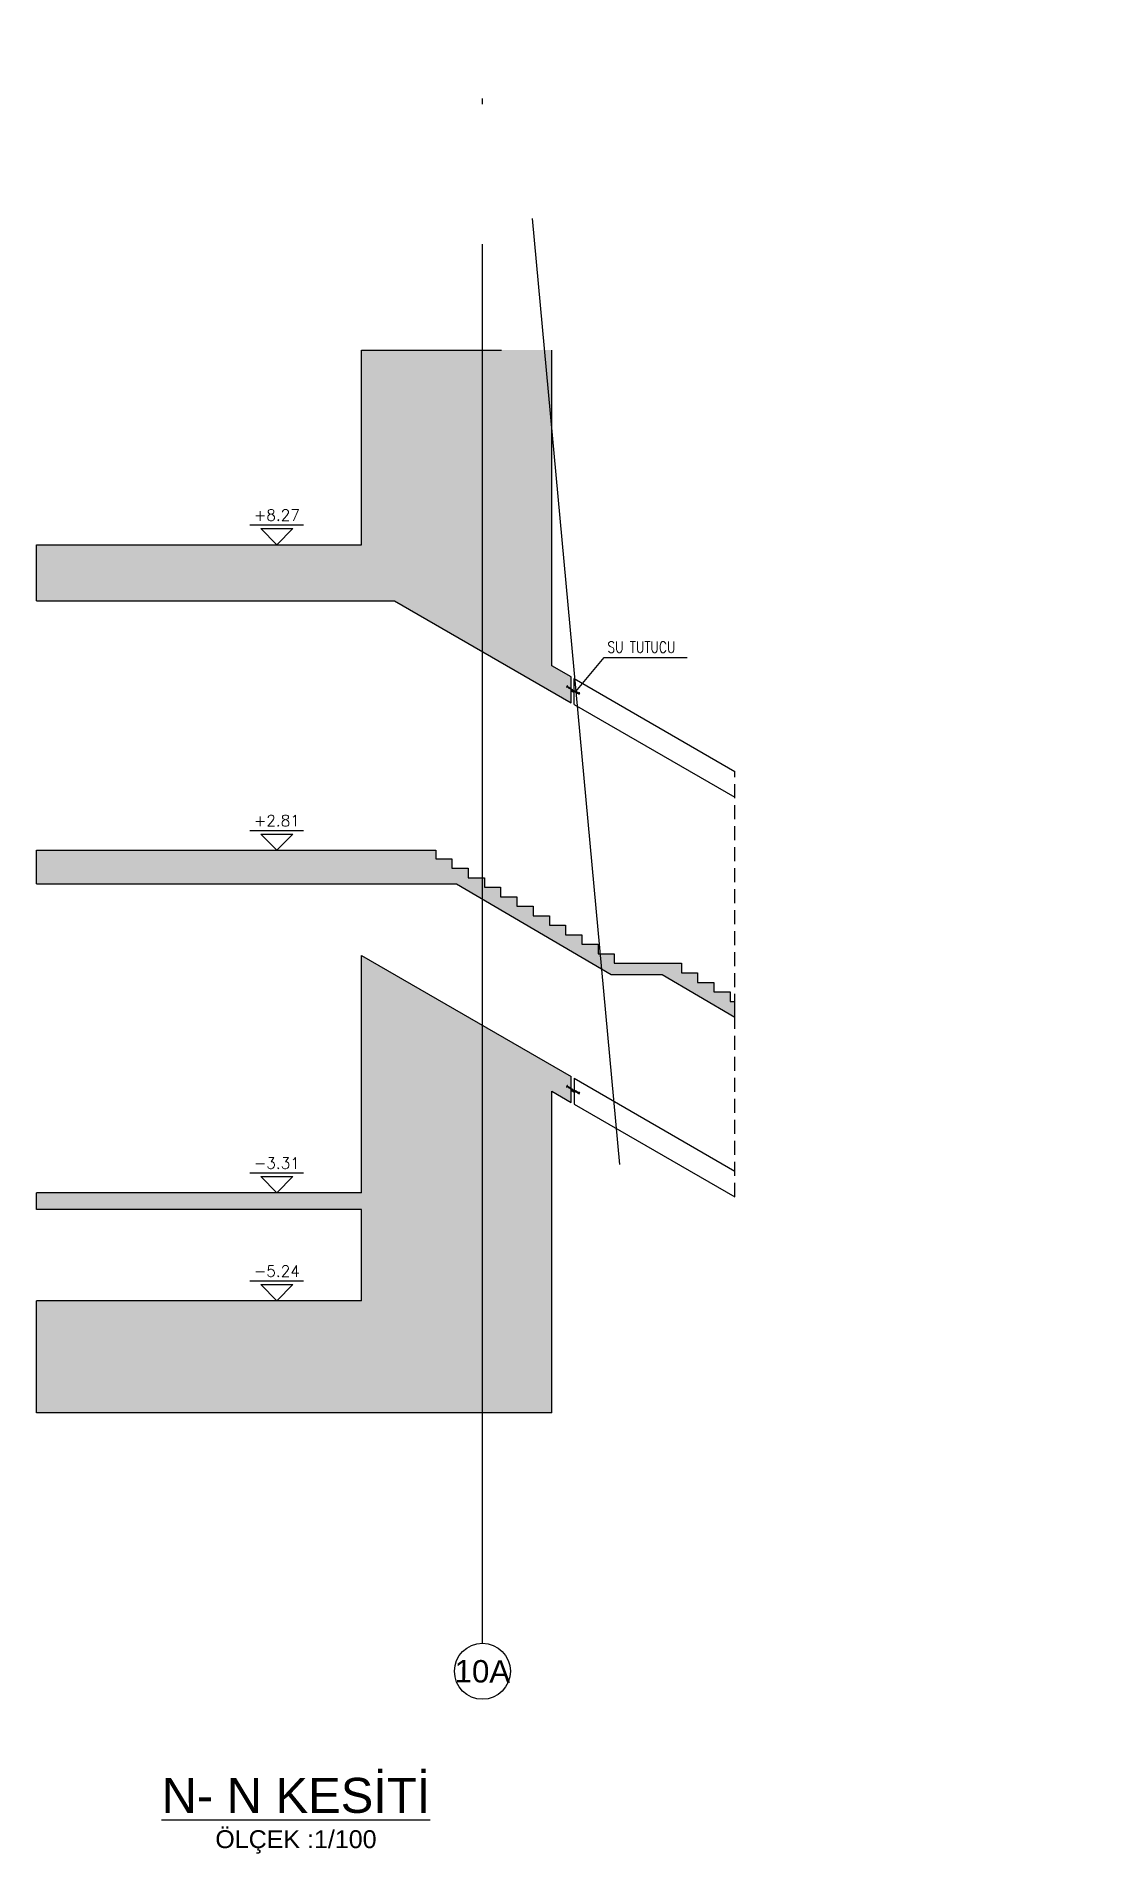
# Model space of a CAD drawing. Header units: millimetres. Extents: x 400382 to 401422, y 4543975 to 4544126.
# Drawn here: x 401351.49 to 401370.32, y 4543974.61 to 4544007.09 of the extents above; entities that cross this region are included whole.
import ezdxf
from ezdxf.enums import TextEntityAlignment as Align

# ---------------------------------------------------------------- set-up
doc = ezdxf.new("R2010")
doc.units = ezdxf.units.MM
for name, pattern in [('AKS', [3, 2.5, -0.25, 0, -0.25]), ('CIZGI', [0.4, 0.25, -0.15]), ('CONTINU', [0]), ('HIDDEN', [0.375, 0.25, -0.125]), ('UUC-ST-KAL-I05-101-U-000$0$ACAD_ISO05W100', [33, 24, -3, 0, -3, 0, -3])]:
    doc.linetypes.add(name, pattern=pattern)
for name, color, linetype in [('aks prota', 2, 'AKS'), ('caks prota', 4, 'Continuous'), ('kesik prota', 2, 'CIZGI'), ('kesit prota', 1, 'Continuous'), ('kesit tarama prota', 252, 'Continuous'), ('kolon tarama prota', 252, 'Continuous'), ('kot prota', 4, 'Continuous'), ('not yazısı prota', 6, 'Continuous'), ('not çizgisi prota', 4, 'Continuous'), ('PRT-CST-rc_level', 6, 'Continuous'), ('PRT-CST-rc_levermark', 4, 'Continuous'), ('st_s_ölçü', 4, 'Continuous'), ('t35 prota', 3, 'Continuous'), ('taks prota', 7, 'Continuous'), ('tplan prota', 7, 'Continuous'), ('UUC-ST-KAL-I05-101-U-000$0$st_s_su tutucu', 2, 'Continuous')]:
    doc.layers.add(name, color=color, linetype=linetype)
doc.styles.add('Arial', font='Arial.ttf')
doc.styles.add('OLCU', font='romanstw.shx')
doc.styles.add('TAKS', font='Arial Unicode.ttf')
doc.styles.add('TSIMPLEX', font='romanstw.shx')
doc.dimstyles.new('1-50', dxfattribs={"dimtxt": 10, "dimasz": 4, "dimexe": 4, "dimexo": 8, "dimgap": 4, "dimtad": 1, "dimdec": 1, "dimrnd": 0.05, "dimzin": 9, "dimdsep": 46, "dimtxsty": 'OLCU', "dimblk1": 'OBLIQUE', "dimblk2": 'OBLIQUE', "dimsah": 1, "dimcen": 2, "dimdle": 4, "dimclrd": 4, "dimclre": 4, "dimclrt": 3, "dimadec": 1, "dimazin": 0, "dimtfac": 1, "dimtdec": 1, "dimtix": 1, "dimtmove": 2, "dimatfit": 3, "dimldrblk": 'OBLIQUE', "dimfxl": 1, "dimtvp": 1, "dimtolj": 1, "dimtzin": 1, "dimarcsym": 0})

msp = doc.modelspace()

# ---------------------------------------------------------------- texts
at = {"layer": 'not yazısı prota', "ltscale": 0.05, "style": 'TSIMPLEX', "width": 0.8}
msp.add_text('SU TUTUCU', height=0.2, rotation=359.9999988744195, dxfattribs=at).set_placement((401361.6989447181, 4543996.0725519))
at = {"layer": 't35 prota', "style": 'Arial'}
msp.add_text('ÖLÇEK :1/100', height=0.32, dxfattribs=at).set_placement((401356.1312744349, 4543974.858278643), align=Align.MIDDLE)
at = {"layer": 'taks prota', "style": 'TAKS'}
msp.add_text('10A', height=0.4, rotation=359.5051674871739, dxfattribs=at).set_placement((401359.4640882565, 4543977.872760965), align=Align.MIDDLE_CENTER)
at = {"layer": 'tplan prota', "style": 'Arial'}
msp.add_text('%%UN- N KESİTİ', height=0.625, dxfattribs=at).set_placement((401356.1312744349, 4543975.733278643), align=Align.MIDDLE)

# ---------------------------------------------------------------- blocks, each defined once
blk = doc.blocks.new('KOTK5')
at = {"layer": 'PRT-CST-rc_levermark'}
blk.add_line((216.6666666667443, 160), (-213.3333333332557, 160), dxfattribs=at)
blk.add_lwpolyline([(130, 130), (-130, 130), (0, 0)], close=True, dxfattribs=at)
at = {"layer": 'PRT-CST-rc_level', "style": 'OLCU'}
blk.add_attdef('000.00', text='', height=90, dxfattribs=at).set_placement((0, 193.1381784435362), align=Align.CENTER)
blk = doc.blocks.new('_Oblique')
at = {"layer": 'st_s_ölçü', "lineweight": -2}
blk.add_line((-0.5, -0.5), (0.5, 0.5), dxfattribs=at)

# ---------------------------------------------------------------- hatches: boundary and pattern name
at = {"layer": 'kesit tarama prota'}
h = msp.add_hatch(color=256, dxfattribs=at)
h.dxf.hatch_style = 1
h.paths.add_polyline_path([(401357.3037027781, 4543998.002800105), (401351.4919148517, 4543998.002800105), (401351.4919148517, 4543997.002800105), (401357.8937411892, 4543997.002800105), (401361.0527161136, 4543995.178965082), (401361.0527161136, 4543995.640845298), (401360.706305952, 4543995.840845298), (401360.706305952, 4544001.481209176), (401357.3037027781, 4544001.481209176)])
h = msp.add_hatch(color=256, dxfattribs=at)
h.dxf.hatch_style = 1
h.paths.add_polyline_path([(401357.3037027781, 4543991.942800106), (401359.0023552125, 4543991.942800106), (401361.7658846243, 4543990.322800105), (401362.6758846242, 4543990.322800105), (401363.9757471512, 4543989.560811727), (401363.9757471512, 4543989.842800105), (401363.8901843022, 4543989.842800105), (401363.8901843022, 4543990.012800105), (401363.6001843023, 4543990.012800105), (401363.6001843023, 4543990.182800105), (401363.3101843022, 4543990.182800105), (401363.3101843022, 4543990.352800105), (401363.0201843022, 4543990.352800105), (401363.0201843022, 4543990.522800106), (401361.8201843022, 4543990.522800106), (401361.8201843022, 4543990.692800106), (401361.5301843022, 4543990.692800106), (401361.5301843022, 4543990.862800105), (401361.2401843022, 4543990.862800105), (401361.2401843022, 4543991.032800105), (401360.9501843022, 4543991.032800105), (401360.9501843022, 4543991.202800105), (401360.6601843022, 4543991.202800105), (401360.6601843022, 4543991.372800105), (401360.3701843022, 4543991.372800105), (401360.3701843022, 4543991.542800105), (401360.0801843022, 4543991.542800105), (401360.0801843022, 4543991.712800105), (401359.7901843022, 4543991.712800105), (401359.7901843022, 4543991.882800105), (401359.5001843022, 4543991.882800105), (401359.5001843022, 4543992.052800105), (401359.2101843022, 4543992.052800105), (401359.2101843022, 4543992.222800105), (401358.9201843022, 4543992.222800105), (401358.9201843022, 4543992.392800105), (401358.6301843022, 4543992.392800105), (401358.6301843022, 4543992.542800105), (401351.4919148517, 4543992.542800105), (401351.4919148517, 4543991.942800106)])
h = msp.add_hatch(color=256, dxfattribs=at)
h.dxf.hatch_style = 1
h.paths.add_polyline_path([(401360.706305952, 4543988.237464278), (401361.0527152337, 4543988.037462754), (401361.0527152337, 4543988.499344142), (401357.3037027781, 4543990.663859484), (401357.3037027781, 4543986.422800105), (401351.4919148517, 4543986.422800105), (401351.4919148517, 4543986.122800105), (401357.3037027781, 4543986.122800105), (401357.3037027781, 4543984.492800105), (401351.4919148517, 4543984.492800105), (401351.4919148517, 4543982.492800105), (401360.706305952, 4543982.492800105)])

# ---------------------------------------------------------------- linework, layer by layer
at = {"layer": 'aks prota', "ltscale": 10}
msp.add_line((401359.4640882565, 4543978.372760965), (401359.4640882565, 4544007.08626601), dxfattribs=at)
at = {"layer": 'caks prota', "ltscale": 0.05}
msp.add_circle((401359.4640882565, 4543977.872760965), 0.5, dxfattribs=at)
at = {"layer": 'kesik prota', "ltscale": 10}
for p, q in [((401351.4919148517, 4543997.002800105), (401351.4919148517, 4543998.002800105)), ((401351.4919148517, 4543991.942800106), (401351.4919148517, 4543992.542800105))]:
    msp.add_line(p, q, dxfattribs=at)
for points in [[(401357.3037027781, 4544001.481209176), (401360.706305952, 4544001.481209176)], [(401351.4919148517, 4543986.122800105), (401351.4919148517, 4543986.422800105)], [(401351.4919148517, 4543982.492800105), (401351.4919148517, 4543984.492800105)]]:
    msp.add_lwpolyline(points, dxfattribs=at)
at = {"layer": 'kesit prota', "color": 1}
for p, q in [((401360.706305952, 4543995.840845298), (401360.706305952, 4544001.481209176)), ((401357.3037027781, 4543986.422800105), (401357.3037027781, 4543990.663859484)), ((401357.3037027781, 4543984.492800105), (401357.3037027781, 4543986.122800105))]:
    msp.add_line(p, q, dxfattribs=at)
for points in [[(401351.4919148517, 4543998.002800105), (401357.3037027781, 4543998.002800105), (401357.3037027781, 4544001.481209176)], [(401351.4919148517, 4543997.002800105), (401357.8937411892, 4543997.002800105), (401361.0527161136, 4543995.178965082), (401361.0527161136, 4543995.640845298), (401360.706305952, 4543995.840845298)], [(401351.4919148517, 4543992.542800105), (401358.6301843022, 4543992.542800105), (401358.6301843022, 4543992.392800105), (401358.9201843022, 4543992.392800105), (401358.9201843022, 4543992.222800105), (401359.2101843022, 4543992.222800105), (401359.2101843022, 4543992.052800105), (401359.5001843022, 4543992.052800105), (401359.5001843022, 4543991.882800105), (401359.7901843022, 4543991.882800105), (401359.7901843022, 4543991.712800105), (401360.0801843022, 4543991.712800105), (401360.0801843022, 4543991.542800105), (401360.3701843022, 4543991.542800105), (401360.3701843022, 4543991.372800105), (401360.6601843022, 4543991.372800105), (401360.6601843022, 4543991.202800105), (401360.9501843022, 4543991.202800105), (401360.9501843022, 4543991.032800105), (401361.2401843022, 4543991.032800105), (401361.2401843022, 4543990.862800105), (401361.5301843022, 4543990.862800105), (401361.5301843022, 4543990.692800106), (401361.8201843022, 4543990.692800106), (401361.8201843022, 4543990.522800106), (401363.0201843022, 4543990.522800106), (401363.0201843022, 4543990.352800105), (401363.3101843022, 4543990.352800105), (401363.3101843022, 4543990.182800105), (401363.6001843023, 4543990.182800105), (401363.6001843023, 4543990.012800105), (401363.8901843022, 4543990.012800105), (401363.8901843022, 4543989.842800105), (401363.9757471512, 4543989.842800105)], [(401351.4912505996, 4543991.942800106), (401359.0023552125, 4543991.942800106)], [(401359.0023552125, 4543991.942800106), (401361.7658846243, 4543990.322800105), (401362.6758846242, 4543990.322800105), (401363.9757471512, 4543989.560811727)], [(401357.3037027781, 4543990.663859484), (401361.0527152337, 4543988.499344142)], [(401360.706305952, 4543982.492800105), (401360.706305952, 4543988.237464278), (401361.0527152337, 4543988.037462754), (401361.0527152337, 4543988.499344142)], [(401357.3037027781, 4543986.422800105), (401351.4919148517, 4543986.422800105)], [(401357.3037027781, 4543986.122800105), (401351.4919148517, 4543986.122800105)], [(401357.3037027781, 4543984.492800105), (401351.4919148517, 4543984.492800105)], [(401360.706305952, 4543982.492800105), (401351.4919148517, 4543982.492800105)]]:
    msp.add_lwpolyline(points, dxfattribs=at)
at = {"layer": 'kesit prota'}
msp.add_lwpolyline([(401363.9757471512, 4543989.560811727), (401363.9757471512, 4543989.842800105)], dxfattribs=at)
at = {"layer": 'kolon tarama prota'}
for p, q in [((401361.1027152337, 4543995.150095752), (401361.1027152337, 4543995.611978292)), ((401361.1027152337, 4543988.470477065), (401361.1027152337, 4543988.008594947))]:
    msp.add_line(p, q, dxfattribs=at)
for points in [[(401361.1027152337, 4543995.611978292), (401363.9757471512, 4543993.953232541)], [(401361.1027152337, 4543995.150095752), (401363.9757471512, 4543993.491333148)], [(401361.1027152337, 4543988.470477065), (401363.9757471512, 4543986.811714461)], [(401361.1027152337, 4543988.008594947), (401363.9757471512, 4543986.349832344)]]:
    msp.add_lwpolyline(points, dxfattribs=at)
at = {"layer": 'kolon tarama prota', "linetype": 'HIDDEN'}
msp.add_lwpolyline([(401363.9757471512, 4543986.349832344), (401363.9757471512, 4543993.953232541)], dxfattribs=at)
at = {"layer": 'UUC-ST-KAL-I05-101-U-000$0$st_s_su tutucu', "linetype": 'UUC-ST-KAL-I05-101-U-000$0$ACAD_ISO05W100', "ltscale": 0.05}
for points in [[(401361.0907314671, 4543995.37825695, -0.5773502691895264), (401361.0881314604, 4543995.37675585), (401361.0578107538, 4543995.394261699, -0.5773502691896774), (401361.0578107688, 4543995.397263922), (401361.0783204983, 4543995.409105097, 0.5773502691898074), (401361.0783205111, 4543995.412107317), (401361.0386256872, 4543995.435025372), (401361.0415515778, 4543995.440093108), (401361.0379849471, 4543995.442152323), (401361.0350590584, 4543995.437084586), (401361.0067307874, 4543995.453440091), (401361.0096566778, 4543995.458507827), (401361.0060900477, 4543995.460567044), (401361.0031641589, 4543995.455499308), (401360.9852520822, 4543995.465840955), (401360.9842464044, 4543995.481432736), (401360.9797430843, 4543995.484032756), (401360.9641429635, 4543995.457012833), (401360.9686462834, 4543995.454412812), (401360.982652063, 4543995.461337635), (401361.0005641378, 4543995.450995987), (401360.9976382479, 4543995.44592825), (401361.0012048782, 4543995.443869034), (401361.0041307675, 4543995.448936771), (401361.0324590383, 4543995.432581267), (401361.0295331488, 4543995.42751353), (401361.0330997785, 4543995.425454314), (401361.036025668, 4543995.430522051), (401361.0687871763, 4543995.41160699, -0.5773502691899163), (401361.0687871629, 4543995.408604769), (401361.0491441009, 4543995.397263959, 0.5773502691894145), (401361.0491440878, 4543995.394261739), (401361.0924647604, 4543995.369250278, 0.5773502691898413), (401361.0950647672, 4543995.370751377), (401361.0950648675, 4543995.393433171, -0.5773502691890604), (401361.0976648749, 4543995.394934271), (401361.1304263832, 4543995.37601921), (401361.1275004941, 4543995.370951474), (401361.1310671243, 4543995.368892258), (401361.1339930132, 4543995.373959993), (401361.1623212845, 4543995.357604491), (401361.1593953948, 4543995.352536754), (401361.1629620238, 4543995.350477538), (401361.1658879131, 4543995.355545273), (401361.1837999886, 4543995.345203626), (401361.1848056662, 4543995.329611845), (401361.1893089869, 4543995.327011826), (401361.2049091071, 4543995.354031748), (401361.200405787, 4543995.356631769), (401361.1864000089, 4543995.349706947), (401361.1684879325, 4543995.360048594), (401361.1714138231, 4543995.365116332), (401361.1678471931, 4543995.367175547), (401361.1649213039, 4543995.362107811), (401361.1365930329, 4543995.378463315), (401361.139518922, 4543995.383531051), (401361.1359522921, 4543995.385590267), (401361.133026403, 4543995.380522531), (401361.0933315797, 4543995.403440584, 0.5773502691892096), (401361.0907315729, 4543995.401939484)], [(401361.0907305873, 4543988.236755794, -0.5773502691895264), (401361.0881305805, 4543988.235254696), (401361.057809874, 4543988.252760543, -0.5773502691896774), (401361.0578098889, 4543988.255762766), (401361.0783196184, 4543988.267603941, 0.5773502691898074), (401361.0783196312, 4543988.270606162), (401361.0386248074, 4543988.293524216), (401361.0415506979, 4543988.298591953), (401361.0379840673, 4543988.300651168), (401361.0350581785, 4543988.295583432), (401361.0067299076, 4543988.311938935), (401361.0096557979, 4543988.317006673), (401361.0060891678, 4543988.319065888), (401361.003163279, 4543988.313998153), (401360.9852512023, 4543988.3243398), (401360.9842455246, 4543988.33993158), (401360.9797422044, 4543988.342531601), (401360.9641420836, 4543988.315511677), (401360.9686454036, 4543988.312911657), (401360.9826511831, 4543988.31983648), (401361.0005632579, 4543988.309494832), (401360.997637368, 4543988.304427094), (401361.0012039983, 4543988.302367879), (401361.0041298876, 4543988.307435616), (401361.0324581584, 4543988.291080112), (401361.0295322689, 4543988.286012374), (401361.0330988987, 4543988.283953158), (401361.0360247881, 4543988.289020895), (401361.0687862964, 4543988.270105835, -0.5773502691899163), (401361.0687862831, 4543988.267103613), (401361.0491432211, 4543988.255762804, 0.5773502691894145), (401361.049143208, 4543988.252760584), (401361.0924638805, 4543988.227749122, 0.5773502691898413), (401361.0950638873, 4543988.229250222), (401361.0950639877, 4543988.251932016, -0.5773502691890604), (401361.0976639951, 4543988.253433116), (401361.1304255033, 4543988.234518054), (401361.1274996143, 4543988.229450318), (401361.1310662444, 4543988.227391102), (401361.1339921334, 4543988.232458838), (401361.1623204047, 4543988.216103336), (401361.1593945149, 4543988.211035598), (401361.1629611439, 4543988.208976382), (401361.1658870333, 4543988.214044117), (401361.1837991088, 4543988.203702471), (401361.1848047863, 4543988.188110691), (401361.189308107, 4543988.18551067), (401361.2049082273, 4543988.212530592), (401361.2004049072, 4543988.215130613), (401361.186399129, 4543988.208205791), (401361.1684870526, 4543988.218547438), (401361.1714129432, 4543988.223615176), (401361.1678463133, 4543988.225674392), (401361.1649204241, 4543988.220606656), (401361.1365921531, 4543988.236962159), (401361.1395180422, 4543988.242029896), (401361.1359514123, 4543988.244089112), (401361.1330255232, 4543988.239021375), (401361.0933306998, 4543988.261939429, 0.5773502691892096), (401361.090730693, 4543988.26043833)]]:
    msp.add_lwpolyline(points, format="xyb", close=True, dxfattribs=at)

# ---------------------------------------------------------------- block references
at = {"layer": 'kot prota', "linetype": 'CONTINU', "ltscale": 0.1}
ref = msp.add_blockref('KOTK5', (401355.7896785644, 4543998.002800105), dxfattribs=dict(at, xscale=-0.002222222222222222, yscale=0.002222222222222222, zscale=0.002222222222222222, rotation=359.9999999999996))
ref.add_attrib('000.00', '+8.27', dxfattribs={"layer": 'PRT-CST-rc_level', "height": 0.1999999999999999, "style": 'OLCU'}).set_placement((401355.7896785644, 4543998.431996057), align=Align.CENTER)
ref = msp.add_blockref('KOTK5', (401355.7896785644, 4543992.542800105), dxfattribs=dict(at, xscale=-0.002222222222222222, yscale=0.002222222222222222, zscale=0.002222222222222222, rotation=359.9999999999996))
ref.add_attrib('000.00', '+2.81', dxfattribs={"layer": 'PRT-CST-rc_level', "height": 0.1999999999999999, "style": 'OLCU'}).set_placement((401355.7896785644, 4543992.971996057), align=Align.CENTER)
ref = msp.add_blockref('KOTK5', (401355.7896785644, 4543986.422800105), dxfattribs=dict(at, xscale=-0.002222222222222222, yscale=0.002222222222222222, zscale=0.002222222222222222, rotation=359.9999999999996))
ref.add_attrib('000.00', '-3.31', dxfattribs={"layer": 'PRT-CST-rc_level', "height": 0.1999999999999999, "style": 'OLCU'}).set_placement((401355.7896785644, 4543986.851996058), align=Align.CENTER)
ref = msp.add_blockref('KOTK5', (401355.7896785644, 4543984.492800105), dxfattribs=dict(at, xscale=-0.002222222222222222, yscale=0.002222222222222222, zscale=0.002222222222222222, rotation=359.9999999999996))
ref.add_attrib('000.00', '-5.24', dxfattribs={"layer": 'PRT-CST-rc_level', "height": 0.1999999999999999, "style": 'OLCU'}).set_placement((401355.7896785644, 4543984.921996057), align=Align.CENTER)

msp.set_redraw_order([(e.dxf.handle, doc.entitydb.next_handle()) for e in msp.query("TEXT MTEXT ATTDEF DIMENSION ARC_DIMENSION")])  # texts and dimensions are drawn at this point

# ---------------------------------------------------------------- leaders
at = {"layer": 'not çizgisi prota'}
msp.add_leader([(401361.1335854674, 4543995.380176621), (401361.6378592196, 4543995.987440926), (401363.1229357111, 4543995.987681888)], dimstyle='1-50', override={"dimasz": 12, "dimgap": 4, "dimtad": 0}, dxfattribs=at)

doc.saveas('drawing.dxf')
